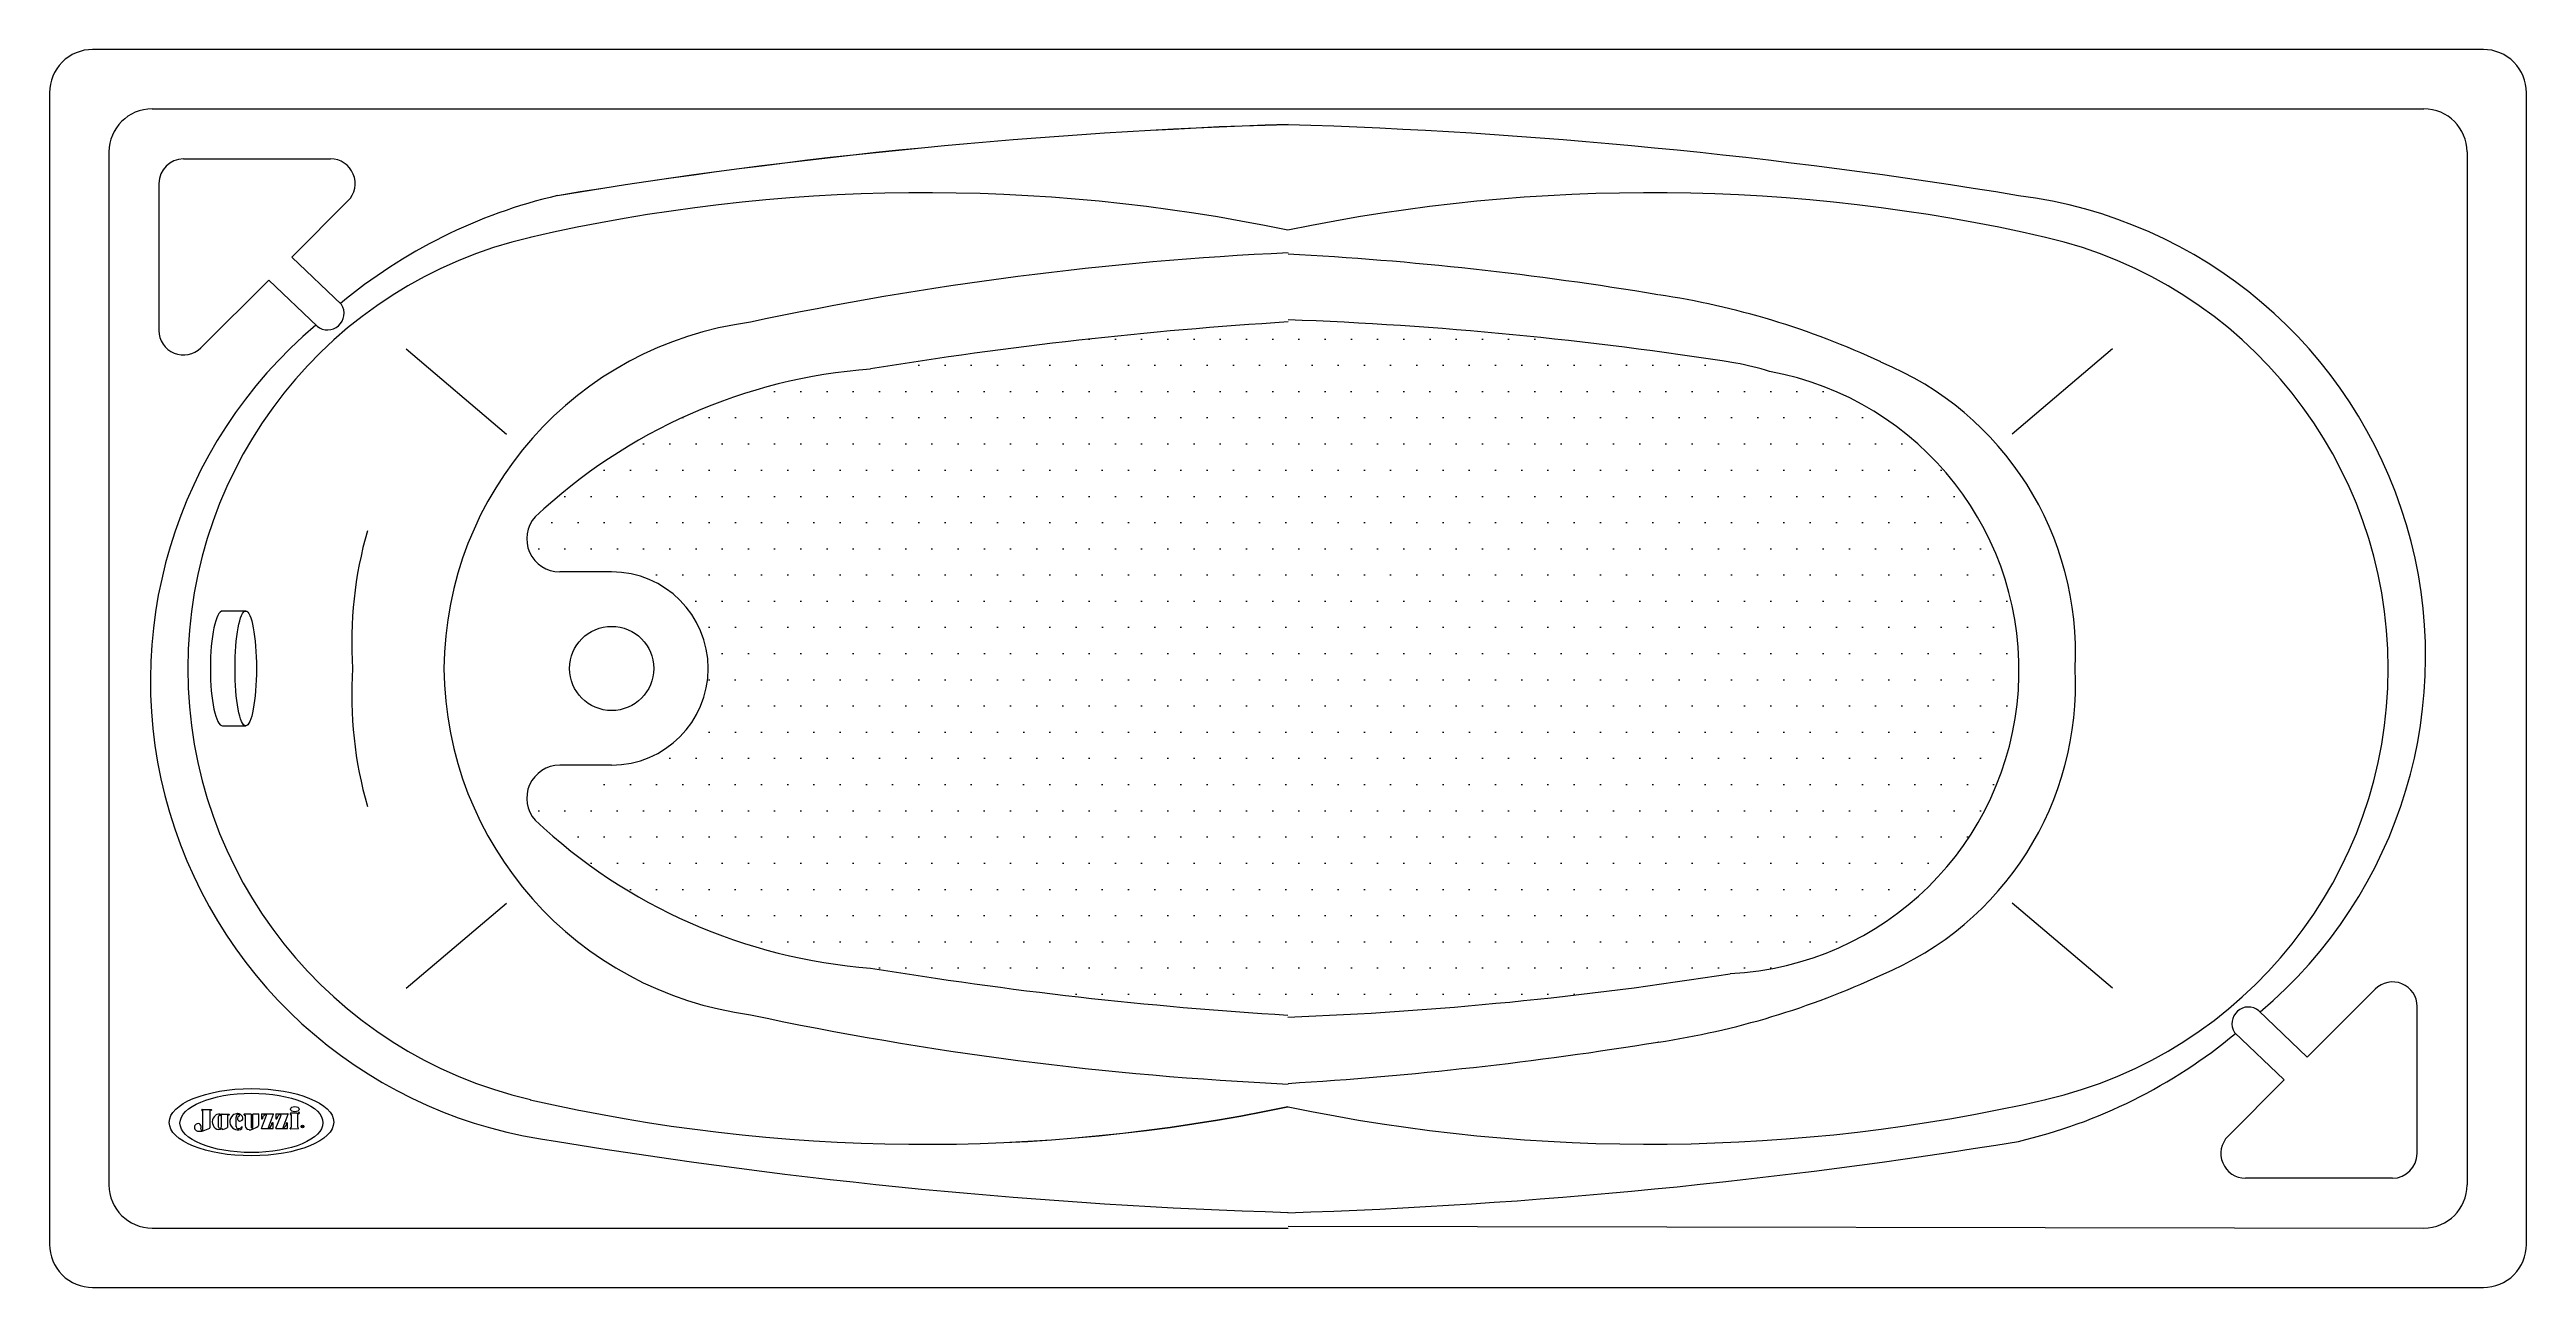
# Model space of a CAD drawing. Header units: millimetres. Extents: x -1095.15 to -1093.65, y 2265.82 to 2266.57.
import ezdxf
from ezdxf.enums import TextEntityAlignment as Align

# ---------------------------------------------------------------- set-up
doc = ezdxf.new("R2010")
doc.units = ezdxf.units.MM
doc.header["$LTSCALE"] = 10
doc.layers.add('jacuzzi', color=1, linetype='Continuous')
doc.layers.add('LCOTA02', color=1, linetype='Continuous')
doc.styles.add('ROMANS', font='romans', dxfattribs={"height": 4})

msp = doc.modelspace()

# ---------------------------------------------------------------- hatches: boundary and pattern name
at = {"layer": 'jacuzzi'}
h = msp.add_hatch(dxfattribs=at)
h.set_pattern_fill('DOTS', color=256, scale=0.01, style=0)
h.set_pattern_definition([(0, (-1118.465446, 2267.77925), (0.0079375, 0.015875), [0, -0.015875])])
edge = h.paths.add_edge_path()
edge.add_arc((-1094.24, 2263.8716), 2.5418, 93.5547, 99.2923)
edge.add_arc((-1094.6256, 2266.0486), 0.3323, 94.2785, 133.2877)
edge.add_arc((-1094.8386, 2266.2771), 0.02, 137.9987, 270)
edge.add_line((-1094.8072, 2266.2571), (-1094.8386, 2266.2571))
edge.add_arc((-1094.8072, 2266.1986), 0.0585, 270, 450)
edge.add_arc((-1094.8386, 2266.12), 0.02, 90, 222.0013)
edge.add_line((-1094.8072, 2266.14), (-1094.8386, 2266.14))
edge.add_arc((-1094.6256, 2266.3485), 0.3323, 226.7123, 265.7215)
edge.add_arc((-1094.2447, 2268.4798), 2.4959, 260.6436, 266.4868)
edge.add_arc((-1094.4842, 2268.2439), 2.2582, 272.1976, 279.0302)
edge.add_arc((-1094.1389, 2266.1975), 0.184, 272.8405, 439.6799)
edge.add_arc((-1094.4775, 2264.1648), 2.2464, 81.0061, 87.9608)
edge.add_arc((-1094.1608, 2266.2001), 0.1867, 72.9171, 79.3789)

# ---------------------------------------------------------------- linework, layer by layer
for p, q in [((-1095.0855, 2266.5376), (-1094.3976, 2266.5376)), ((-1094.3976, 2266.5376), (-1093.7097, 2266.5376)), ((-1095.1116, 2266.5115), (-1095.1116, 2265.8857)), ((-1095.0665, 2266.5074), (-1094.9774, 2266.5074)), ((-1093.6836, 2266.5115), (-1093.6836, 2265.8857)), ((-1095.0814, 2266.4924), (-1095.0814, 2266.4034)), ((-1095.0009, 2266.4478), (-1094.9669, 2266.4819)), ((-1095.0009, 2266.4478), (-1094.9708, 2266.419)), ((-1095.0559, 2266.3928), (-1095.0148, 2266.4339)), ((-1095.0148, 2266.4339), (-1094.9856, 2266.406)), ((-1094.9316, 2266.3922), (-1094.8709, 2266.3406)), ((-1093.8983, 2266.3922), (-1093.9591, 2266.3406)), ((-1094.8072, 2266.2571), (-1094.8386, 2266.2571)), ((-1094.8072, 2266.14), (-1094.8386, 2266.14)), ((-1094.9316, 2266.0049), (-1094.8709, 2266.0565)), ((-1093.8983, 2266.0049), (-1093.9591, 2266.0565)), ((-1093.7804, 2265.9632), (-1093.8096, 2265.9912)), ((-1093.7393, 2266.0043), (-1093.7804, 2265.9632)), ((-1093.7138, 2265.9047), (-1093.7138, 2265.9938)), ((-1093.7943, 2265.9493), (-1093.8244, 2265.9781)), ((-1093.7943, 2265.9493), (-1093.8283, 2265.9153)), ((-1095.0554, 2265.931), (-1095.0554, 2265.9313)), ((-1095.0552, 2265.9315), (-1095.0498, 2265.9315)), ((-1095.055, 2265.9308), (-1095.0552, 2265.9308)), ((-1095.0548, 2265.9194), (-1095.0548, 2265.9306)), ((-1095.0498, 2265.9309), (-1095.0505, 2265.9309)), ((-1095.0505, 2265.9309), (-1095.0505, 2265.9203)), ((-1095.0496, 2265.9313), (-1095.0496, 2265.9311)), ((-1095.0454, 2265.9268), (-1095.0454, 2265.9211)), ((-1095.0434, 2265.9211), (-1095.0434, 2265.9268)), ((-1095.0433, 2265.9283), (-1095.0433, 2265.9284)), ((-1095.0431, 2265.9286), (-1095.0391, 2265.9286)), ((-1095.0431, 2265.9199), (-1095.0431, 2265.9193)), ((-1095.0399, 2265.9277), (-1095.0399, 2265.9204)), ((-1095.0391, 2265.9279), (-1095.0397, 2265.9279)), ((-1095.0389, 2265.9284), (-1095.0389, 2265.9281)), ((-1095.0346, 2265.921), (-1095.0346, 2265.9267)), ((-1095.0309, 2265.9201), (-1095.0309, 2265.9208)), ((-1095.0298, 2265.9281), (-1095.0298, 2265.9286)), ((-1095.0297, 2265.9287), (-1095.0257, 2265.9287)), ((-1095.0297, 2265.928), (-1095.0292, 2265.928)), ((-1095.0291, 2265.9279), (-1095.0291, 2265.9216)), ((-1095.0256, 2265.9286), (-1095.0255, 2265.9207)), ((-1095.0244, 2265.9207), (-1095.0244, 2265.9286)), ((-1095.0243, 2265.9287), (-1095.021, 2265.9287)), ((-1095.0209, 2265.922), (-1095.0209, 2265.9286)), ((-1095.0193, 2265.9286), (-1095.0193, 2265.9259)), ((-1095.0193, 2265.9199), (-1095.0162, 2265.928)), ((-1095.0192, 2265.9287), (-1095.012, 2265.9287)), ((-1095.0192, 2265.9258), (-1095.0188, 2265.9258)), ((-1095.0192, 2265.9198), (-1095.0123, 2265.9198)), ((-1095.015, 2265.9205), (-1095.0119, 2265.9286)), ((-1095.0128, 2265.9233), (-1095.0123, 2265.9233)), ((-1095.0122, 2265.9198), (-1095.0122, 2265.9232)), ((-1095.0105, 2265.9286), (-1095.0105, 2265.9259)), ((-1095.0105, 2265.92), (-1095.0074, 2265.928)), ((-1095.0104, 2265.9287), (-1095.0032, 2265.9288)), ((-1095.0104, 2265.9258), (-1095.01, 2265.9258)), ((-1095.0104, 2265.9198), (-1095.0035, 2265.9198)), ((-1095.0062, 2265.9205), (-1095.0031, 2265.9286)), ((-1095.004, 2265.9233), (-1095.0035, 2265.9233)), ((-1095.0034, 2265.9199), (-1095.0034, 2265.9232)), ((-1095.0018, 2265.929), (-1095.0018, 2265.9285)), ((-1095.0018, 2265.9198), (-1095.0018, 2265.9201)), ((-1094.9979, 2265.9291), (-1095.0017, 2265.9291)), ((-1095.0017, 2265.9284), (-1095.0014, 2265.9284)), ((-1095.0017, 2265.9197), (-1094.9969, 2265.9198)), ((-1095.0013, 2265.9283), (-1095.0013, 2265.9206)), ((-1094.9973, 2265.9206), (-1094.9973, 2265.9284)), ((-1094.9968, 2265.9199), (-1094.9968, 2265.9201)), ((-1094.9962, 2265.9294), (-1094.9963, 2265.9296)), ((-1093.7287, 2265.8898), (-1093.8178, 2265.8898)), ((-1095.0855, 2265.8595), (-1094.3976, 2265.8595)), ((-1094.3976, 2265.8607), (-1093.7097, 2265.8595))]:
    msp.add_line(p, q, dxfattribs=at)
at = {"layer": 'jacuzzi', "color": 3}
msp.add_lwpolyline([(-1095.1476, 2266.5474), (-1095.1476, 2265.8497, 0.414214), (-1095.1215, 2265.8236), (-1093.6737, 2265.8236, 0.414214), (-1093.6476, 2265.8497), (-1093.6476, 2266.5474, 0.414214), (-1093.6737, 2266.5736), (-1095.1215, 2266.5736, 0.414214)], format="xyb", close=True, dxfattribs=at)
at = {"layer": 'jacuzzi'}
for centre, radius in [((-1094.8072, 2266.1986), 0.0255), ((-1094.9944, 2265.9211), 0.00088)]:
    msp.add_circle(centre, radius, dxfattribs=at)
for centre, radius, start, end in [((-1095.0855, 2266.5115), 0.0261, 90, 180), ((-1093.7097, 2266.5115), 0.0261, 0, 90), ((-1094.2881, 2263.1227), 3.4073, 91.8414, 99.3209), ((-1094.2976, 2263.1996), 3.3299, 91.7209, 99.3742), ((-1094.4976, 2263.1996), 3.3299, 80.6258, 88.2791), ((-1094.4976, 2263.1996), 3.3299, 80.6258, 88.2791), ((-1095.0665, 2266.4924), 0.0149, 90, 180), ((-1094.9774, 2266.4924), 0.0149, 315, 90), ((-1094.7671, 2266.1736), 0.3199, 103.1628, 129.7034), ((-1094.6172, 2265.4132), 1.0736, 78.1994, 102.8799), ((-1094.1781, 2265.4132), 1.0736, 77.1201, 101.8006), ((-1093.9901, 2266.2058), 0.2814, 310.0816, 82.8757), ((-1094.7958, 2266.1986), 0.2681, 103.0697, 256.9303), ((-1093.9994, 2266.1986), 0.2681, 283.0697, 76.9303), ((-1094.3047, 2264.4449), 2.0076, 92.652, 102.0288), ((-1094.5047, 2264.4449), 2.0076, 80.5071, 86.9418), ((-1094.9792, 2266.4137), 0.00999, 230.7169, 32.4851), ((-1094.2458, 2265.9417), 0.4887, 64.9194, 81.4711), ((-1094.8051, 2266.1913), 0.2814, 130.0816, 262.8757), ((-1095.0665, 2266.4034), 0.0149, 180, 315), ((-1094.6952, 2266.1966), 0.2136, 97.5002, 179.4675), ((-1094.24, 2263.8716), 2.5418, 93.5547, 99.2923), ((-1094.4775, 2264.1648), 2.2464, 81.0061, 87.9608), ((-1094.1608, 2266.2001), 0.1867, 72.9171, 79.3789), ((-1094.1107, 2266.2084), 0.19, 357.0328, 67.7284), ((-1094.6256, 2266.0486), 0.3323, 94.2785, 133.2877), ((-1094.1389, 2266.1975), 0.184, 272.8405, 79.6799), ((-1094.8386, 2266.2771), 0.02, 137.9987, 270), ((-1094.7212, 2266.2147), 0.2434, 163.9326, 183.8006), ((-1094.8072, 2266.1986), 0.0585, 270, 90), ((-1094.7212, 2266.1824), 0.2434, 176.1994, 196.0674), ((-1094.6952, 2266.2006), 0.2136, 180.5325, 262.4998), ((-1094.1107, 2266.1887), 0.19, 292.2716, 2.9672), ((-1094.8386, 2266.12), 0.02, 90, 222.0013), ((-1094.6256, 2266.3485), 0.3323, 226.7123, 265.7215), ((-1094.2447, 2268.4798), 2.4959, 260.6436, 266.4868), ((-1094.4842, 2268.2439), 2.2582, 272.1976, 279.0302), ((-1094.2458, 2266.4555), 0.4887, 278.5289, 295.0806), ((-1093.7287, 2265.9938), 0.0149, 0, 135), ((-1093.816, 2265.9835), 0.00999, 50.7169, 212.4851), ((-1094.3047, 2267.9523), 2.0076, 257.9712, 267.348), ((-1094.0281, 2266.2236), 0.3199, 283.1628, 309.7034), ((-1094.5337, 2268.183), 2.2399, 273.4838, 279.2516), ((-1094.1397, 2265.7886), 0.1867, 100.3575, 100.4501), ((-1095.0552, 2265.9313), 0.000202, 90.1374, 180.1374), ((-1095.0552, 2265.931), 0.000202, 180.1374, 270.1374), ((-1095.055, 2265.9306), 0.000202, 0.1374, 90.1374), ((-1095.0498, 2265.9313), 0.000202, 0.1374, 90.1374), ((-1095.0498, 2265.9311), 0.000202, 270.1374, 0.1374), ((-1094.6172, 2266.9839), 1.0736, 257.1201, 281.8006), ((-1094.6178, 2266.9775), 1.0672, 257.0749, 281.9052), ((-1094.1782, 2266.9859), 1.0755, 258.2316, 282.866), ((-1095.0575, 2265.9206), 0.00234, 123.1177, 234.9462), ((-1095.0577, 2265.9203), 0.00201, 234.9462, 260.3128), ((-1095.0577, 2265.9208), 0.00204, 329.5256, 123.375), ((-1095.0567, 2265.9259), 0.00765, 260.3128, 285.5557), ((-1095.0555, 2265.9195), 0.000504, 149.5256, 195.9125), ((-1095.0553, 2265.9196), 0.000735, 195.9125, 246.2656), ((-1095.0553, 2265.9194), 0.000504, 246.2656, 297.3403), ((-1095.0554, 2265.9195), 0.00067, 297.3403, 316.6663), ((-1095.0554, 2265.9195), 0.000627, 320.3573, 351.2817), ((-1095.0608, 2265.9402), 0.0225, 285.6978, 296.9818), ((-1095.0507, 2265.9203), 0.000202, 298.9605, 0.1374), ((-1095.0442, 2265.9239), 0.00488, 126.4407, 231.623), ((-1095.045, 2265.9227), 0.00338, 228.5372, 304.3679), ((-1095.045, 2265.9256), 0.00309, 60.0604, 132.4135), ((-1095.0444, 2265.9268), 0.00102, 0.1374, 180.1374), ((-1095.0444, 2265.9211), 0.00102, 180.1374, 0.1374), ((-1095.0434, 2265.9283), 0.000101, 231.5927, 0.1374), ((-1095.0431, 2265.9284), 0.000202, 90.1374, 180.1374), ((-1095.044, 2265.9276), 0.00829, 276.4234, 300.2236), ((-1095.0397, 2265.9277), 0.000202, 90.1374, 180.1374), ((-1095.0391, 2265.9284), 0.000202, 0.1374, 90.1374), ((-1095.0391, 2265.9281), 0.000202, 270.1374, 0.1374), ((-1095.0336, 2265.924), 0.00493, 127.2687, 242.4045), ((-1095.0338, 2265.9245), 0.00441, 88.737, 129.0901), ((-1095.0336, 2265.9238), 0.00473, 241.8197, 289.4806), ((-1095.0324, 2265.9267), 0.00218, 150.5747, 179.1498), ((-1095.0336, 2265.9209), 0.00103, 174.1917, 252.6762), ((-1095.0333, 2265.9271), 0.00128, 97.2494, 147.38), ((-1095.0333, 2265.9228), 0.00294, 258.7146, 294.357), ((-1095.0323, 2265.9259), 0.00153, 110.4207, 290.8717), ((-1095.0338, 2265.9254), 0.0035, 29.6646, 87.6392), ((-1095.0333, 2265.9273), 0.00108, 50.9183, 96.4788), ((-1095.033, 2265.9278), 0.000463, 289.1669, 44.2246), ((-1095.0331, 2265.9223), 0.00243, 295.4077, 324.9958), ((-1095.0342, 2265.924), 0.00517, 295.1404, 309.0463), ((-1095.0325, 2265.9263), 0.00198, 294.5309, 26.0445), ((-1095.0311, 2265.9208), 0.000126, 0.1374, 144.9958), ((-1095.0311, 2265.9201), 0.000126, 309.2685, 0.1374), ((-1095.0297, 2265.9286), 0.000101, 90.1374, 180.1374), ((-1095.0297, 2265.9281), 0.000101, 180.1374, 270.1374), ((-1095.0292, 2265.9279), 0.000101, 0.1374, 90.1374), ((-1095.0267, 2265.9216), 0.00237, 180.1374, 268.0606), ((-1095.0263, 2265.9238), 0.00466, 264.2109, 289.9875), ((-1095.0257, 2265.9286), 0.000101, 0.1374, 90.1374), ((-1095.0253, 2265.9207), 0.000202, 180.1374, 211), ((-1095.025, 2265.9209), 0.000638, 211, 334.4011), ((-1095.0303, 2265.934), 0.0156, 290.8023, 305.2159), ((-1095.0243, 2265.9286), 0.000101, 90.1374, 180.1374), ((-1095.0246, 2265.9207), 0.000202, 334.4011, 0.1374), ((-1095.0217, 2265.922), 0.000809, 302.3067, 0.1374), ((-1095.021, 2265.9286), 0.000101, 0.1374, 90.1374), ((-1095.0192, 2265.9286), 0.000101, 90.1374, 180.1374), ((-1095.0192, 2265.9259), 0.000101, 180.1374, 270.1374), ((-1095.0192, 2265.9199), 0.000126, 159.0669, 270.1374), ((-1095.0188, 2265.9259), 0.000101, 270.1374, 355.1962), ((-1095.0159, 2265.9256), 0.00284, 130.2947, 175.1962), ((-1095.0166, 2265.9264), 0.00177, 80.4748, 129.1422), ((-1095.0163, 2265.9281), 0.000126, 339.0669, 80.4748), ((-1095.0149, 2265.9204), 0.000126, 159.0669, 274.2117), ((-1095.0151, 2265.923), 0.00269, 274.2117, 281.3592), ((-1095.0158, 2265.923), 0.0029, 294.9649, 3.9146), ((-1095.0128, 2265.9232), 0.000126, 90.1374, 183.9146), ((-1095.0123, 2265.9232), 0.000101, 0.1374, 90.1374), ((-1095.0123, 2265.9199), 0.000101, 270.1374, 0.1374), ((-1095.012, 2265.9286), 0.000101, 339.0669, 90.1374), ((-1095.0104, 2265.9286), 0.000101, 90.1374, 180.1374), ((-1095.0104, 2265.9259), 0.000101, 180.1374, 270.1374), ((-1095.0104, 2265.9199), 0.000126, 159.0669, 270.1374), ((-1095.01, 2265.9259), 0.000101, 270.1374, 355.1962), ((-1095.0071, 2265.9257), 0.00284, 130.2947, 175.1962), ((-1095.0078, 2265.9265), 0.00177, 80.4748, 129.1422), ((-1095.0076, 2265.9281), 0.000126, 339.0669, 80.4748), ((-1095.0061, 2265.9204), 0.000126, 159.0669, 274.2117), ((-1095.0063, 2265.923), 0.00269, 274.2117, 281.3592), ((-1095.007, 2265.923), 0.0029, 294.9649, 3.9146), ((-1095.004, 2265.9232), 0.000126, 90.1374, 183.9146), ((-1095.0035, 2265.9232), 0.000101, 0.1374, 90.1374), ((-1095.0035, 2265.9199), 0.000101, 270.1374, 0.1374), ((-1095.0032, 2265.9287), 0.000101, 339.0669, 90.1374), ((-1095.0017, 2265.929), 0.000101, 90.1374, 180.1374), ((-1095.0017, 2265.9285), 0.000101, 180.1374, 270.1374), ((-1095.0017, 2265.9201), 0.000101, 82.3097, 180.1374), ((-1095.0017, 2265.9198), 0.000101, 180.1374, 270.1374), ((-1095.0017, 2265.9206), 0.000404, 262.3097, 0.1374), ((-1095.0014, 2265.9283), 0.000101, 0.1374, 90.1374), ((-1094.9979, 2265.9311), 0.00198, 269.1916, 309.5649), ((-1094.9971, 2265.9284), 0.000202, 111.3674, 180.1374), ((-1094.9969, 2265.9206), 0.000404, 180.1374, 273.7485), ((-1094.9984, 2265.9316), 0.00318, 291.3674, 312.0978), ((-1094.9969, 2265.9201), 0.000101, 0.1374, 93.7485), ((-1094.9969, 2265.9199), 0.000101, 270.1374, 0.1374), ((-1094.9965, 2265.9294), 0.000202, 32.3097, 129.5649), ((-1094.9963, 2265.9293), 0.000101, 312.0978, 32.3097), ((-1093.8178, 2265.9047), 0.0149, 135, 270), ((-1094.2976, 2269.1975), 3.3299, 260.6258, 268.2791), ((-1094.5071, 2269.2744), 3.4073, 271.8414, 279.3209), ((-1093.7287, 2265.9047), 0.0149, 270, 0), ((-1095.0855, 2265.8857), 0.0261, 180, 270), ((-1093.7097, 2265.8857), 0.0261, 270, 0)]:
    msp.add_arc(centre, radius, start, end, dxfattribs=at)
for centre, major_axis, ratio in [((-1095.0253, 2265.9237), (-0.0498, -0.0001), 0.408776), ((-1095.0253, 2265.9233), (-0.0433, -0.0001), 0.415223), ((-1094.999, 2265.9316), (-0.0026, -0.00001), 0.621803)]:
    msp.add_ellipse(centre, major_axis=major_axis, ratio=ratio, dxfattribs=at)
at = {"layer": 'LCOTA02'}
for p, q in [((-1095.0288, 2266.2334), (-1095.0428, 2266.2334)), ((-1095.0428, 2266.1638), (-1095.0288, 2266.1638))]:
    msp.add_line(p, q, dxfattribs=at)
msp.add_ellipse((-1095.0428, 2266.1986), major_axis=(0, -0.0348), ratio=0.213184, start_param=3.141593, end_param=6.283185, dxfattribs=at)
msp.add_ellipse((-1095.0288, 2266.1986), major_axis=(0, 0.0348), ratio=0.186255, dxfattribs=at)

# ---------------------------------------------------------------- texts
at = {"layer": 'jacuzzi', "style": 'ROMANS'}
msp.add_text('R', height=0.000881, rotation=0.1374, dxfattribs=at).set_placement((-1094.9944, 2265.9211), align=Align.MIDDLE_CENTER)

doc.saveas('drawing.dxf')
